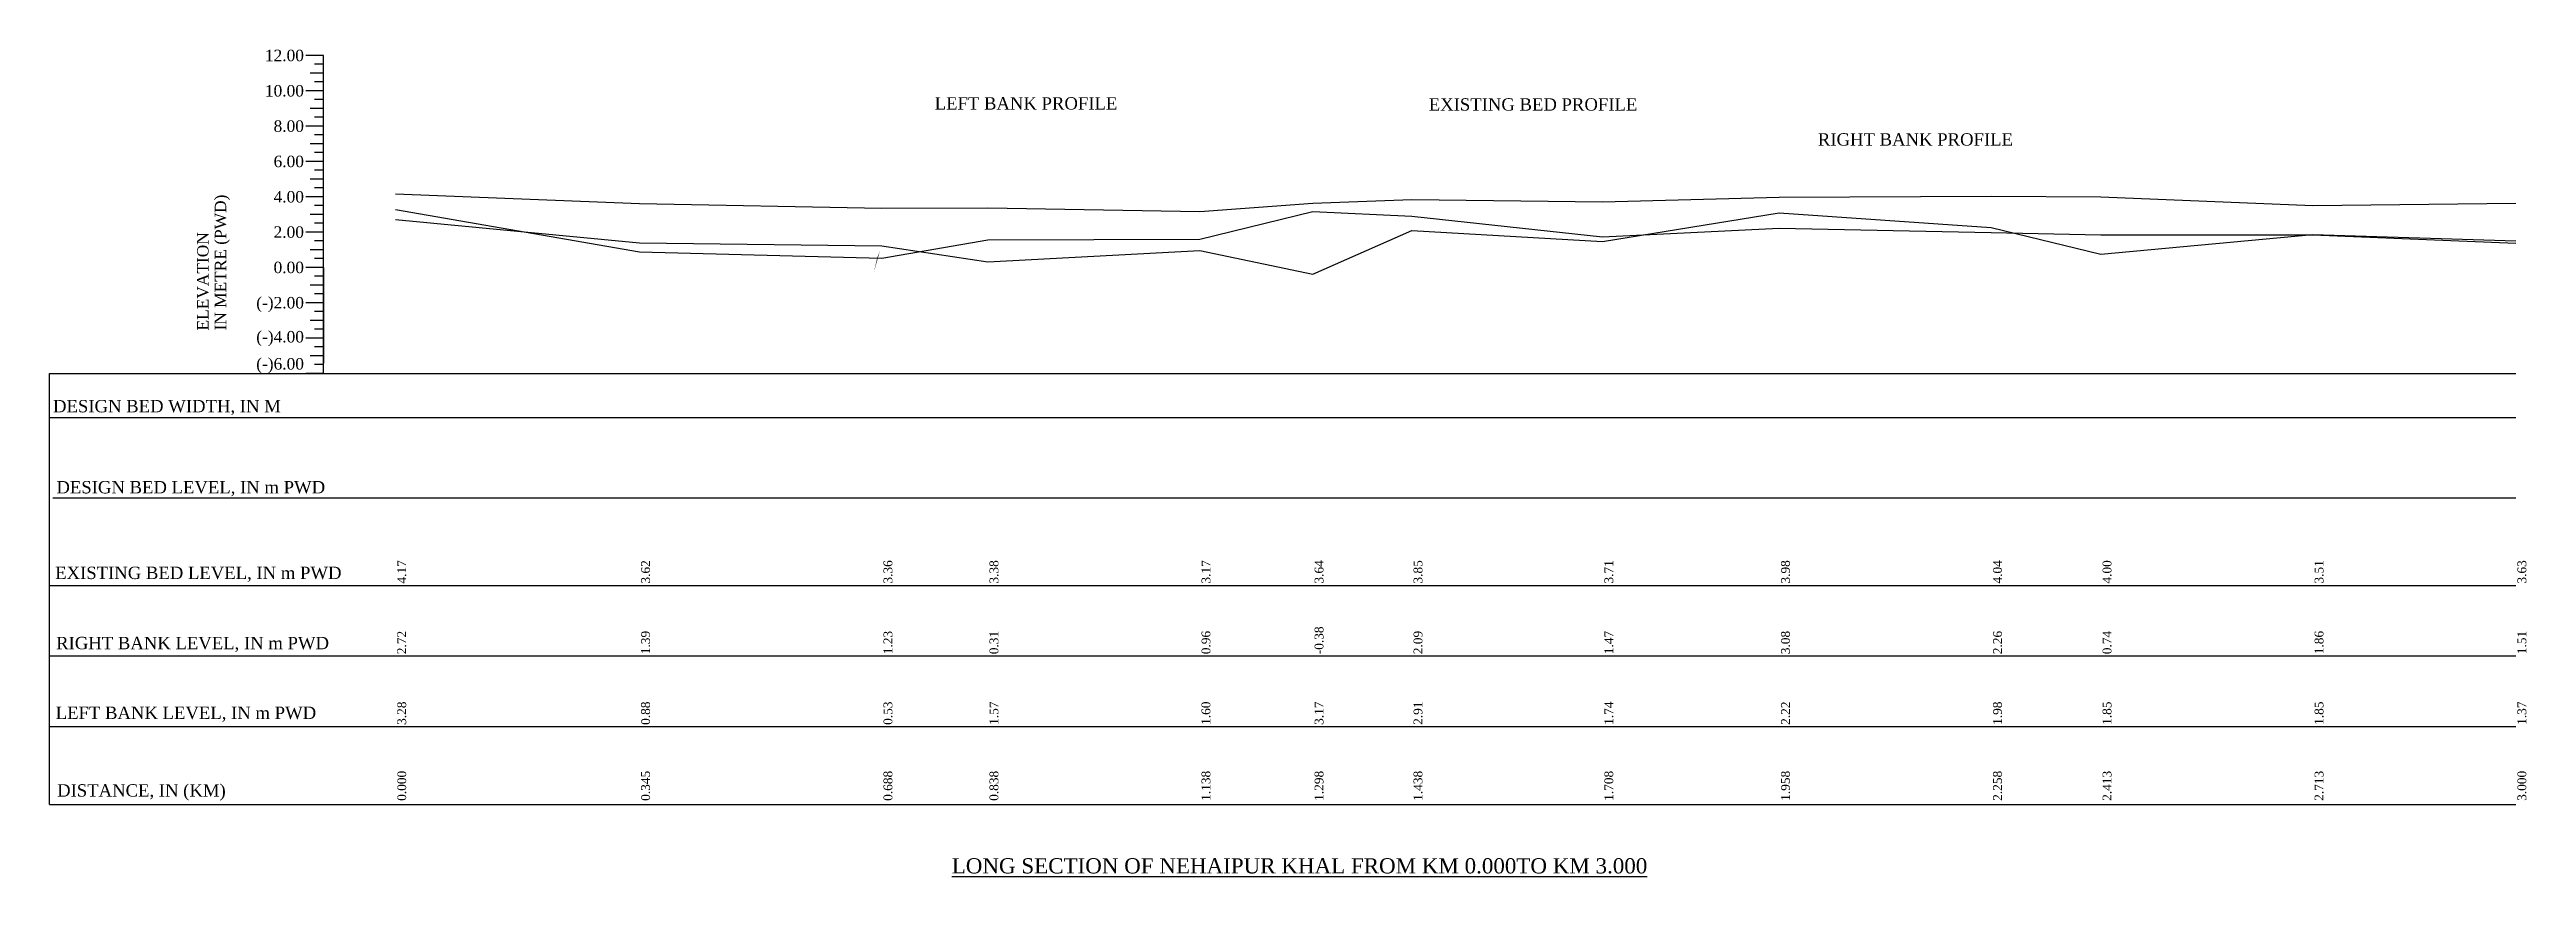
# Model space of a CAD drawing. Header units: metres. Extents: x -148477 to 168932, y -55673 to -2736.
# Drawn here: x -13441.2 to -13301, y -17921.4 to -17874.6 of the extents above; entities that cross this region are included whole.
import ezdxf
from ezdxf.enums import TextEntityAlignment as Align

# ---------------------------------------------------------------- set-up
doc = ezdxf.new("R2010")
doc.units = ezdxf.units.M
doc.styles.add('liza', font='times.ttf', dxfattribs={"height": 2})
doc.styles.get("Standard").update_dxf_attribs({"font": 'times.ttf'})

msp = doc.modelspace()

# ---------------------------------------------------------------- texts
at = {"color": 0, "lineweight": 30}
for s, p in [('12.00', (-13426.8108, -17875.2484)), ('10.00', (-13426.8108, -17877.2484)), ('8.00', (-13426.8108, -17879.2484)), ('6.00', (-13426.8108, -17881.2484)), ('4.00', (-13426.8108, -17883.2484)), ('2.00', (-13426.8108, -17885.2484)), ('0.00', (-13426.8108, -17887.2484)), ('(-)2.00', (-13426.8108, -17889.2484)), ('(-)4.00', (-13426.8108, -17891.1734)), ('(-)6.00', (-13426.8108, -17892.7077))]:
    msp.add_text(s, height=0.65, dxfattribs=at).set_placement(p, align=Align.RIGHT)
for s, p in [('IN METRE (PWD)', (-13431.2108, -17890.4934)), ('ELEVATION', (-13432.2108, -17890.4934))]:
    msp.add_text(s, height=0.65, rotation=90, dxfattribs=at).set_placement(p)
at = {"color": 2, "lineweight": 30, "insert": (-13391.111, -17877.2878), "char_height": 0.7, "attachment_point": 1}
msp.add_mtext('LEFT BANK PROFILE', dxfattribs=at)
at = {"color": 4, "lineweight": 30, "insert": (-13363.1471, -17877.3475), "char_height": 0.7, "attachment_point": 1}
msp.add_mtext('EXISTING BED PROFILE', dxfattribs=at)
at = {"color": 6, "lineweight": 30, "insert": (-13341.1228, -17879.3282), "char_height": 0.7, "attachment_point": 1}
msp.add_mtext('RIGHT BANK PROFILE', dxfattribs=at)
at = {"color": 0, "lineweight": 30, "char_height": 0.7, "attachment_point": 1}
for s, insert in [('DESIGN BED WIDTH, IN M', (-13441.013, -17894.4293)), ('DESIGN BED LEVEL, IN m PWD', (-13440.8223, -17899.0176)), ('EXISTING BED LEVEL, IN m PWD', (-13440.893, -17903.8662)), ('RIGHT BANK LEVEL, IN m PWD', (-13440.8381, -17907.8412)), ('LEFT BANK LEVEL, IN m PWD', (-13440.8609, -17911.7909)), ('DISTANCE, IN (KM)', (-13440.7826, -17916.184))]:
    msp.add_mtext(s, dxfattribs=dict(at, insert=insert))
at = {"linetype": 'Continuous', "lineweight": -3, "ltscale": 0.5, "char_height": 0.5, "width": 2.15, "attachment_point": 1, "rotation": 90, "style": 'liza'}
for s, insert in [('4.17', (-13421.5269, -17904.8234)), ('3.62', (-13407.7269, -17904.8234)), ('3.36', (-13394.0069, -17904.8234)), ('3.38', (-13388.0069, -17904.8234)), ('3.17', (-13376.0069, -17904.8234)), ('3.64', (-13369.6069, -17904.8234)), ('3.85', (-13364.0069, -17904.8234)), ('3.71', (-13353.2069, -17904.8234)), ('3.98', (-13343.2069, -17904.8234)), ('4.04', (-13331.2069, -17904.8234)), ('4.00', (-13325.0069, -17904.8234)), ('3.51', (-13313.0069, -17904.8234)), ('3.63', (-13301.5269, -17904.8234)), ('2.72', (-13421.5269, -17908.8234)), ('1.39', (-13407.7269, -17908.8234)), ('1.23', (-13394.0069, -17908.8234)), ('0.31', (-13388.0069, -17908.8234)), ('0.96', (-13376.0069, -17908.8234)), ('-0.38', (-13369.6069, -17908.8234)), ('2.09', (-13364.0069, -17908.8234)), ('1.47', (-13353.2069, -17908.8234)), ('3.08', (-13343.2069, -17908.8234)), ('2.26', (-13331.2069, -17908.8234)), ('0.74', (-13325.0069, -17908.8234)), ('1.86', (-13313.0069, -17908.8234)), ('1.51', (-13301.5269, -17908.8234)), ('3.28', (-13421.5269, -17912.8234)), ('0.88', (-13407.7269, -17912.8234)), ('0.53', (-13394.0069, -17912.8234)), ('1.57', (-13388.0069, -17912.8234)), ('1.60', (-13376.0069, -17912.8234)), ('3.17', (-13369.6069, -17912.8234)), ('2.91', (-13364.0069, -17912.8234)), ('1.74', (-13353.2069, -17912.8234)), ('2.22', (-13343.2069, -17912.8234)), ('1.98', (-13331.2069, -17912.8234)), ('1.85', (-13325.0069, -17912.8234)), ('1.85', (-13313.0069, -17912.8234)), ('1.37', (-13301.5269, -17912.8234)), ('0.000', (-13421.5269, -17917.1234)), ('0.345', (-13407.7269, -17917.1234)), ('0.688', (-13394.0069, -17917.1234)), ('0.838', (-13388.0069, -17917.1234)), ('1.138', (-13376.0069, -17917.1234)), ('1.298', (-13369.6069, -17917.1234)), ('1.438', (-13364.0069, -17917.1234)), ('1.708', (-13353.2069, -17917.1234)), ('1.958', (-13343.2069, -17917.1234)), ('2.258', (-13331.2069, -17917.1234)), ('2.413', (-13325.0069, -17917.1234)), ('2.713', (-13313.0069, -17917.1234)), ('3.000', (-13301.5269, -17917.1234))]:
    msp.add_mtext(s, dxfattribs=dict(at, insert=insert))
at = {"color": 0, "linetype": 'ByBlock', "lineweight": 30, "insert": (-13390.1445, -17920.3727), "char_height": 0.861585, "width": 43.932388, "attachment_point": 1}
msp.add_mtext('\\pi-861.6,l861.6,t3.705e+004;{\\LLONG SECTION OF NEHAIPUR KHAL FROM KM 0.000TO KM 3.000}', dxfattribs=at)

# ---------------------------------------------------------------- linework, layer by layer
at = {"color": 0, "lineweight": 30}
for p, q in [((-13425.7108, -17874.9234), (-13426.7108, -17874.9234)), ((-13425.7108, -17875.9234), (-13426.4608, -17875.9234)), ((-13425.7108, -17875.4234), (-13426.2108, -17875.4234)), ((-13425.7108, -17892.9234), (-13425.7108, -17874.9234)), ((-13425.7108, -17876.9234), (-13426.7108, -17876.9234)), ((-13425.7108, -17876.9234), (-13426.7108, -17876.9234)), ((-13425.7108, -17876.9234), (-13426.7108, -17876.9234)), ((-13425.7108, -17876.4234), (-13426.2108, -17876.4234)), ((-13425.7108, -17877.4234), (-13426.2108, -17877.4234)), ((-13425.7108, -17878.9234), (-13426.7108, -17878.9234)), ((-13425.7108, -17878.9234), (-13426.7108, -17878.9234)), ((-13425.7108, -17877.9234), (-13426.4608, -17877.9234)), ((-13425.7108, -17878.4234), (-13426.2108, -17878.4234)), ((-13425.7108, -17879.9234), (-13426.4608, -17879.9234)), ((-13425.7108, -17879.9234), (-13426.4608, -17879.9234)), ((-13425.7108, -17879.4234), (-13426.2108, -17879.4234)), ((-13425.7108, -17879.4234), (-13426.2108, -17879.4234)), ((-13425.7108, -17880.4234), (-13426.2108, -17880.4234)), ((-13425.7108, -17880.9234), (-13426.7108, -17880.9234)), ((-13425.7108, -17881.4234), (-13426.2108, -17881.4234)), ((-13425.7108, -17882.9234), (-13426.7108, -17882.9234)), ((-13425.7108, -17881.9234), (-13426.4608, -17881.9234)), ((-13425.7108, -17882.4234), (-13426.2108, -17882.4234)), ((-13425.7108, -17883.9234), (-13426.4608, -17883.9234)), ((-13425.7108, -17883.4234), (-13426.2108, -17883.4234)), ((-13425.7108, -17884.4234), (-13426.2108, -17884.4234)), ((-13425.7108, -17884.9234), (-13426.7108, -17884.9234)), ((-13425.7108, -17885.9234), (-13426.4608, -17885.9234)), ((-13425.7108, -17885.4234), (-13426.2108, -17885.4234)), ((-13425.7108, -17886.9234), (-13426.7108, -17886.9234)), ((-13425.7108, -17886.4234), (-13426.2108, -17886.4234)), ((-13425.7108, -17887.4234), (-13426.2108, -17887.4234)), ((-13425.7108, -17887.9234), (-13426.4608, -17887.9234)), ((-13425.7108, -17888.4234), (-13426.2108, -17888.4234)), ((-13425.7108, -17888.9234), (-13426.7108, -17888.9234)), ((-13425.7108, -17889.9234), (-13426.4608, -17889.9234)), ((-13425.7108, -17889.4234), (-13426.2108, -17889.4234)), ((-13425.7108, -17890.9234), (-13426.7108, -17890.9234)), ((-13425.7108, -17890.4234), (-13426.2108, -17890.4234)), ((-13425.7108, -17891.4234), (-13426.2108, -17891.4234)), ((-13441.2108, -17892.9234), (-13301.6269, -17892.9234)), ((-13425.7108, -17892.9234), (-13426.7108, -17892.9234)), ((-13425.7108, -17891.9234), (-13426.4608, -17891.9234)), ((-13425.7108, -17892.4234), (-13426.2108, -17892.4234)), ((-13441.2108, -17895.418), (-13301.6269, -17895.418)), ((-13441.0165, -17899.9705), (-13301.6269, -17899.9705)), ((-13441.2108, -17917.3234), (-13301.6269, -17917.3234))]:
    msp.add_line(p, q, dxfattribs=at)
at = {"lineweight": 30}
for p, q in [((-13425.7108, -17886.9234), (-13425.7108, -17892.3534)), ((-13441.2108, -17917.3234), (-13441.2108, -17892.9234)), ((-13441.2108, -17904.9234), (-13301.6269, -17904.9234)), ((-13441.2108, -17908.9234), (-13301.6269, -17908.9234)), ((-13441.2108, -17912.9234), (-13301.6269, -17912.9234))]:
    msp.add_line(p, q, dxfattribs=at)
at = {"color": 2, "lineweight": 30}
msp.add_lwpolyline([(-13391.1759, -17877.664, 0, 0, 0), (-13391.881, -17877.6637, 0, 0, 0), (-13393.7843, -17884.4596, 0.2996, 0, 0), (-13394.3691, -17886.3867, 0, 0, 0)], format="xyseb", dxfattribs=at)
at = {"color": 4, "lineweight": 30}
msp.add_lwpolyline([(-13363.2787, -17877.7629, 0, 0, 0), (-13364.1507, -17877.7436, 0, 0, 0), (-13365.1263, -17881.8733, 0.2996, 0, 0), (-13365.4198, -17883.1226, 0, 0, 0)], format="xyseb", dxfattribs=at)
at = {"color": 6, "lineweight": 30}
msp.add_lwpolyline([(-13341.302, -17879.7105, 0, 0, 0), (-13342.4582, -17879.7168, 0, 0, 0), (-13343.0778, -17882.708, 0.2996, 0, 0), (-13343.3069, -17883.8434, 0, 0, 0)], format="xyseb", dxfattribs=at)
at = {"color": 0, "lineweight": 30}
msp.add_lwpolyline([(-13430.7108, -17890.6234, 0, 0, 0), (-13430.7108, -17882.8767, 0.2767, 0, 0), (-13430.7108, -17882.3234, 0, 0, 0)], format="xyseb", dxfattribs=at)
at = {"color": 3, "linetype": 'Continuous', "lineweight": -3, "ltscale": 0.5}
msp.add_lwpolyline([(-13421.6269, -17882.7534), (-13407.8269, -17883.3034), (-13394.1069, -17883.5634), (-13388.1069, -17883.5434), (-13376.1069, -17883.7534), (-13369.7069, -17883.2834), (-13364.1069, -17883.0734), (-13353.3069, -17883.2134), (-13343.3069, -17882.9434), (-13331.3069, -17882.8834), (-13325.1069, -17882.9234), (-13313.1069, -17883.4134), (-13301.6269, -17883.2934)], dxfattribs=at)
at = {"color": 2, "linetype": 'Continuous', "lineweight": -3, "ltscale": 0.5}
msp.add_lwpolyline([(-13421.6269, -17883.6434), (-13407.8269, -17886.0434), (-13394.1069, -17886.3934), (-13388.1069, -17885.3534), (-13376.1069, -17885.3234), (-13369.7069, -17883.7534), (-13364.1069, -17884.0134), (-13353.3069, -17885.1834), (-13343.3069, -17884.7034), (-13331.3069, -17884.9434), (-13325.1069, -17885.0734), (-13313.1069, -17885.0734), (-13301.6269, -17885.5534)], dxfattribs=at)
at = {"color": 6, "linetype": 'Continuous', "lineweight": -3, "ltscale": 0.5}
msp.add_lwpolyline([(-13421.6269, -17884.2034), (-13407.8269, -17885.5334), (-13394.1069, -17885.6934), (-13388.1069, -17886.6134), (-13376.1069, -17885.9634), (-13369.7069, -17887.3034), (-13364.1069, -17884.8334), (-13353.3069, -17885.4534), (-13343.3069, -17883.8434), (-13331.3069, -17884.6634), (-13325.1069, -17886.1834), (-13313.1069, -17885.0634), (-13301.6269, -17885.4134)], dxfattribs=at)

msp.set_redraw_order([(e.dxf.handle, doc.entitydb.next_handle()) for e in msp.query("TEXT MTEXT ATTDEF DIMENSION ARC_DIMENSION")])  # texts and dimensions are drawn at this point

doc.saveas('drawing.dxf')
